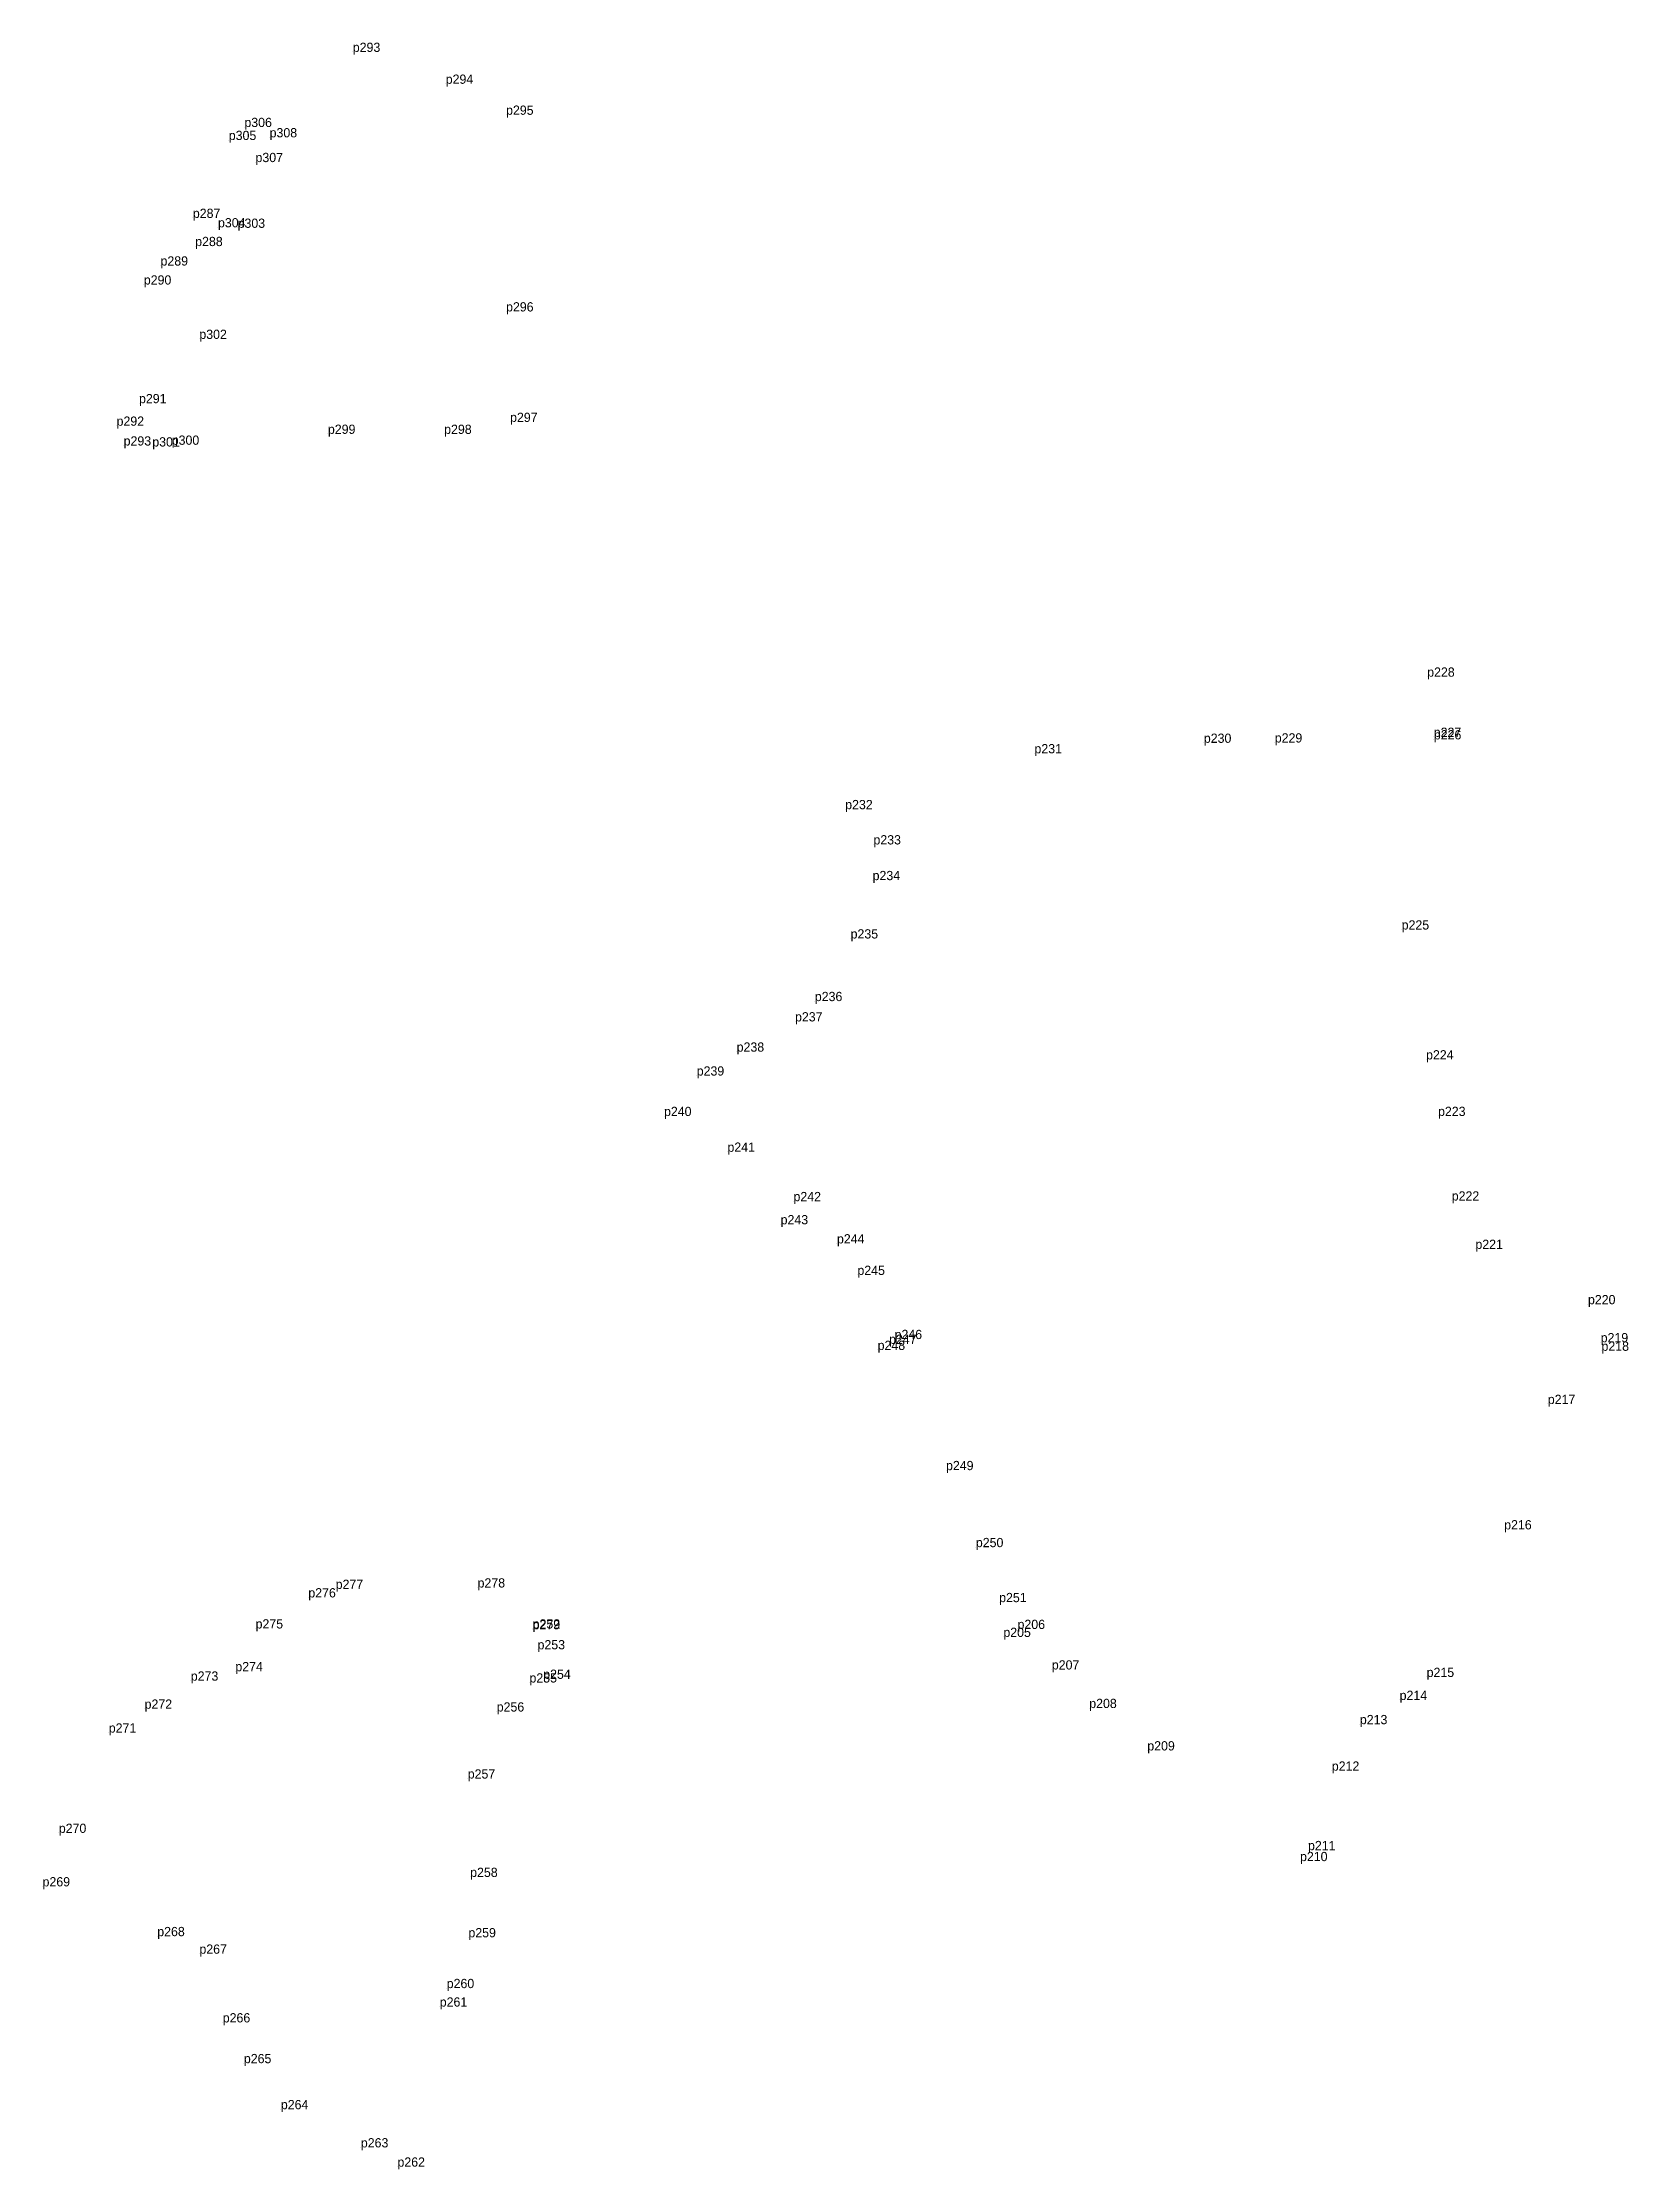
# Model space of a CAD drawing. Extents: x -2 to 54773767, y -1 to 183694297.
# Drawn here: x 546227.6 to 546536.4, y 1838629.4 to 1839043.7 of the extents above; entities that cross this region are included whole.
import ezdxf

# ---------------------------------------------------------------- set-up
doc = ezdxf.new("R2010")
doc.units = 0
doc.layers.add('Level 12', color=7, linetype='Continuous')
doc.layers.add('Level 7', color=7, linetype='Continuous')

msp = doc.modelspace()

# ---------------------------------------------------------------- texts
at = {"layer": 'Level 12'}
for s, p in [('p293', (546288.019, 1839041.871)), ('p293', (546288.019, 1839041.871)), ('p294', (546306.107, 1839035.66)), ('p294', (546306.107, 1839035.66)), ('p295', (546317.859, 1839029.624)), ('p295', (546317.859, 1839029.624)), ('p305', (546263.874, 1839024.705)), ('p305', (546263.874, 1839024.705)), ('p306', (546266.911, 1839027.238)), ('p306', (546266.911, 1839027.238)), ('p308', (546271.823, 1839025.23)), ('p308', (546271.823, 1839025.23)), ('p307', (546269.075, 1839020.409)), ('p307', (546269.075, 1839020.409)), ('p287', (546256.881, 1839009.533)), ('p287', (546256.881, 1839009.533)), ('p304', (546261.771, 1839007.696)), ('p304', (546261.771, 1839007.696)), ('p303', (546265.591, 1839007.604)), ('p303', (546265.591, 1839007.604)), ('p288', (546257.334, 1839004.046)), ('p288', (546257.334, 1839004.046)), ('p289', (546250.583, 1839000.254)), ('p289', (546250.583, 1839000.254)), ('p290', (546247.334, 1838996.553)), ('p290', (546247.334, 1838996.553)), ('p296', (546317.856, 1838991.311)), ('p296', (546317.856, 1838991.311)), ('p302', (546258.141, 1838985.968)), ('p302', (546258.141, 1838985.968)), ('p291', (546246.396, 1838973.44)), ('p291', (546246.396, 1838973.44)), ('p297', (546318.635, 1838969.787)), ('p297', (546318.635, 1838969.787)), ('p292', (546242.027, 1838969.052)), ('p292', (546242.027, 1838969.052)), ('p299', (546283.175, 1838967.472)), ('p299', (546283.175, 1838967.472)), ('p298', (546305.805, 1838967.46)), ('p298', (546305.805, 1838967.46)), ('p293', (546243.403, 1838965.195)), ('p293', (546243.403, 1838965.195)), ('p301', (546248.983, 1838965.008)), ('p301', (546248.983, 1838965.008)), ('p300', (546252.766, 1838965.346)), ('p300', (546252.766, 1838965.346)), ('p228', (546497.193, 1838920.169)), ('p228', (546497.193, 1838920.169)), ('p227', (546498.474, 1838908.447)), ('p227', (546498.474, 1838908.447)), ('p226', (546498.489, 1838907.952)), ('p226', (546498.489, 1838907.952)), ('p231', (546420.733, 1838905.242)), ('p231', (546420.733, 1838905.242)), ('p230', (546453.713, 1838907.285)), ('p230', (546453.713, 1838907.285)), ('p229', (546467.521, 1838907.347)), ('p229', (546467.521, 1838907.347)), ('p232', (546383.887, 1838894.359)), ('p232', (546383.887, 1838894.359)), ('p233', (546389.387, 1838887.494)), ('p233', (546389.387, 1838887.494)), ('p234', (546389.224, 1838880.536)), ('p234', (546389.224, 1838880.536)), ('p225', (546492.226, 1838870.916)), ('p225', (546492.226, 1838870.916)), ('p235', (546384.938, 1838869.172)), ('p235', (546384.938, 1838869.172)), ('p236', (546377.973, 1838856.974)), ('p236', (546377.973, 1838856.974)), ('p237', (546374.114, 1838853.016)), ('p237', (546374.114, 1838853.016)), ('p238', (546362.754, 1838847.129)), ('p238', (546362.754, 1838847.129)), ('p224', (546496.976, 1838845.612)), ('p224', (546496.976, 1838845.612)), ('p239', (546354.978, 1838842.469)), ('p239', (546354.978, 1838842.469)), ('p240', (546348.608, 1838834.584)), ('p240', (546348.608, 1838834.584)), ('p223', (546499.305, 1838834.598)), ('p223', (546499.305, 1838834.598)), ('p241', (546360.959, 1838827.628)), ('p241', (546360.959, 1838827.628)), ('p242', (546373.822, 1838818)), ('p242', (546373.822, 1838818)), ('p222', (546501.977, 1838818.125)), ('p222', (546501.977, 1838818.125)), ('p243', (546371.314, 1838813.495)), ('p243', (546371.314, 1838813.495)), ('p244', (546382.281, 1838809.772)), ('p244', (546382.281, 1838809.772)), ('p221', (546506.583, 1838808.705)), ('p221', (546506.583, 1838808.705)), ('p245', (546386.26, 1838803.636)), ('p245', (546386.26, 1838803.636)), ('p220', (546528.497, 1838797.925)), ('p220', (546528.497, 1838797.925)), ('p248', (546390.201, 1838789.02)), ('p248', (546390.201, 1838789.02)), ('p247', (546392.43, 1838790.206)), ('p247', (546392.43, 1838790.206)), ('p246', (546393.505, 1838791.143)), ('p246', (546393.505, 1838791.143)), ('p219', (546530.971, 1838790.512)), ('p219', (546530.971, 1838790.512)), ('p218', (546531.126, 1838788.856)), ('p218', (546531.126, 1838788.856)), ('p217', (546520.681, 1838778.497)), ('p217', (546520.681, 1838778.497)), ('p249', (546403.514, 1838765.607)), ('p249', (546403.514, 1838765.607)), ('p250', (546409.327, 1838750.607)), ('p250', (546409.327, 1838750.607)), ('p216', (546512.187, 1838754.07)), ('p216', (546512.187, 1838754.07)), ('p277', (546284.686, 1838742.476)), ('p277', (546284.686, 1838742.476)), ('p278', (546312.312, 1838742.747)), ('p278', (546312.312, 1838742.747)), ('p276', (546279.361, 1838740.818)), ('p276', (546279.361, 1838740.818)), ('p251', (546413.857, 1838739.895)), ('p251', (546413.857, 1838739.895)), ('p275', (546269.095, 1838734.767)), ('p275', (546269.095, 1838734.767)), ('p279', (546323.028, 1838734.597)), ('p279', (546323.028, 1838734.597)), ('p252', (546323.03, 1838734.76)), ('p252', (546323.03, 1838734.76)), ('p206', (546417.439, 1838734.667)), ('p206', (546417.439, 1838734.667)), ('p253', (546323.987, 1838730.704)), ('p253', (546323.987, 1838730.704)), ('p205', (546414.679, 1838733.118)), ('p205', (546414.679, 1838733.118)), ('p274', (546265.152, 1838726.44)), ('p274', (546265.152, 1838726.44)), ('p207', (546424.117, 1838726.774)), ('p207', (546424.117, 1838726.774)), ('p273', (546256.481, 1838724.602)), ('p273', (546256.481, 1838724.602)), ('p255', (546322.415, 1838724.239)), ('p255', (546322.415, 1838724.239)), ('p254', (546325.092, 1838724.957)), ('p254', (546325.092, 1838724.957)), ('p215', (546497.09, 1838725.317)), ('p215', (546497.09, 1838725.317)), ('p272', (546247.483, 1838719.137)), ('p272', (546247.483, 1838719.137)), ('p256', (546316.035, 1838718.588)), ('p256', (546316.035, 1838718.588)), ('p208', (546431.399, 1838719.269)), ('p208', (546431.399, 1838719.269)), ('p214', (546491.827, 1838720.842)), ('p214', (546491.827, 1838720.842)), ('p271', (546240.507, 1838714.487)), ('p271', (546240.507, 1838714.487)), ('p213', (546484.09, 1838716.123)), ('p213', (546484.09, 1838716.123)), ('p209', (546442.701, 1838711.009)), ('p209', (546442.701, 1838711.009)), ('p257', (546310.396, 1838705.537)), ('p257', (546310.396, 1838705.537)), ('p212', (546478.627, 1838707.066)), ('p212', (546478.627, 1838707.066)), ('p270', (546230.784, 1838694.946)), ('p270', (546230.784, 1838694.946)), ('p210', (546472.434, 1838689.446)), ('p210', (546472.434, 1838689.446)), ('p211', (546473.989, 1838691.584)), ('p211', (546473.989, 1838691.584)), ('p269', (546227.617, 1838684.528)), ('p269', (546227.617, 1838684.528)), ('p258', (546310.868, 1838686.365)), ('p258', (546310.868, 1838686.365)), ('p268', (546249.949, 1838674.83)), ('p268', (546249.949, 1838674.83)), ('p259', (546310.525, 1838674.609)), ('p259', (546310.525, 1838674.609)), ('p267', (546258.153, 1838671.414)), ('p267', (546258.153, 1838671.414)), ('p260', (546306.301, 1838664.712)), ('p260', (546306.301, 1838664.712)), ('p261', (546304.946, 1838661.11)), ('p261', (546304.946, 1838661.11)), ('p266', (546262.696, 1838658.029)), ('p266', (546262.696, 1838658.029)), ('p265', (546266.814, 1838650.088)), ('p265', (546266.814, 1838650.088)), ('p264', (546274.016, 1838641.124)), ('p264', (546274.016, 1838641.124)), ('p263', (546289.586, 1838633.684)), ('p263', (546289.586, 1838633.684)), ('p262', (546296.713, 1838629.932)), ('p262', (546296.713, 1838629.932))]:
    msp.add_text(s, height=1.8, dxfattribs=at).set_placement(p)

# ---------------------------------------------------------------- linework, layer by layer
at = {"layer": 'Level 7'}
for p, q in [((546288.019, 1839041.871), (546288.019, 1839041.871)), ((546288.019, 1839041.871), (546288.019, 1839041.871)), ((546306.107, 1839035.66), (546306.107, 1839035.66)), ((546306.107, 1839035.66), (546306.107, 1839035.66)), ((546317.859, 1839029.624), (546317.859, 1839029.624)), ((546317.859, 1839029.624), (546317.859, 1839029.624)), ((546266.911, 1839027.238), (546266.911, 1839027.238)), ((546266.911, 1839027.238), (546266.911, 1839027.238)), ((546263.874, 1839024.705), (546263.874, 1839024.705)), ((546263.874, 1839024.705), (546263.874, 1839024.705)), ((546271.823, 1839025.23), (546271.823, 1839025.23)), ((546271.823, 1839025.23), (546271.823, 1839025.23)), ((546269.075, 1839020.409), (546269.075, 1839020.409)), ((546269.075, 1839020.409), (546269.075, 1839020.409)), ((546256.881, 1839009.533), (546256.881, 1839009.533)), ((546256.881, 1839009.533), (546256.881, 1839009.533)), ((546261.771, 1839007.696), (546261.771, 1839007.696)), ((546261.771, 1839007.696), (546261.771, 1839007.696)), ((546265.591, 1839007.604), (546265.591, 1839007.604)), ((546265.591, 1839007.604), (546265.591, 1839007.604)), ((546257.334, 1839004.046), (546257.334, 1839004.046)), ((546257.334, 1839004.046), (546257.334, 1839004.046)), ((546247.334, 1838996.553), (546247.334, 1838996.553)), ((546247.334, 1838996.553), (546247.334, 1838996.553)), ((546250.583, 1839000.254), (546250.583, 1839000.254)), ((546250.583, 1839000.254), (546250.583, 1839000.254)), ((546317.856, 1838991.311), (546317.856, 1838991.311)), ((546317.856, 1838991.311), (546317.856, 1838991.311)), ((546258.141, 1838985.968), (546258.141, 1838985.968)), ((546258.141, 1838985.968), (546258.141, 1838985.968)), ((546246.396, 1838973.44), (546246.396, 1838973.44)), ((546246.396, 1838973.44), (546246.396, 1838973.44)), ((546242.027, 1838969.052), (546242.027, 1838969.052)), ((546242.027, 1838969.052), (546242.027, 1838969.052)), ((546283.175, 1838967.472), (546283.175, 1838967.472)), ((546283.175, 1838967.472), (546283.175, 1838967.472)), ((546318.635, 1838969.787), (546318.635, 1838969.787)), ((546318.635, 1838969.787), (546318.635, 1838969.787)), ((546243.403, 1838965.195), (546243.403, 1838965.195)), ((546243.403, 1838965.195), (546243.403, 1838965.195)), ((546248.983, 1838965.008), (546248.983, 1838965.008)), ((546248.983, 1838965.008), (546248.983, 1838965.008)), ((546252.766, 1838965.346), (546252.766, 1838965.346)), ((546252.766, 1838965.346), (546252.766, 1838965.346)), ((546305.805, 1838967.46), (546305.805, 1838967.46)), ((546305.805, 1838967.46), (546305.805, 1838967.46)), ((546497.193, 1838920.169), (546497.193, 1838920.169)), ((546497.193, 1838920.169), (546497.193, 1838920.169)), ((546453.713, 1838907.285), (546453.713, 1838907.285)), ((546453.713, 1838907.285), (546453.713, 1838907.285)), ((546467.521, 1838907.347), (546467.521, 1838907.347)), ((546467.521, 1838907.347), (546467.521, 1838907.347)), ((546498.474, 1838908.447), (546498.474, 1838908.447)), ((546498.474, 1838908.447), (546498.474, 1838908.447)), ((546498.489, 1838907.952), (546498.489, 1838907.952)), ((546498.489, 1838907.952), (546498.489, 1838907.952)), ((546420.733, 1838905.242), (546420.733, 1838905.242)), ((546420.733, 1838905.242), (546420.733, 1838905.242)), ((546383.887, 1838894.359), (546383.887, 1838894.359)), ((546383.887, 1838894.359), (546383.887, 1838894.359)), ((546389.387, 1838887.494), (546389.387, 1838887.494)), ((546389.387, 1838887.494), (546389.387, 1838887.494)), ((546389.224, 1838880.536), (546389.224, 1838880.536)), ((546389.224, 1838880.536), (546389.224, 1838880.536)), ((546384.938, 1838869.172), (546384.938, 1838869.172)), ((546384.938, 1838869.172), (546384.938, 1838869.172)), ((546492.226, 1838870.916), (546492.226, 1838870.916)), ((546492.226, 1838870.916), (546492.226, 1838870.916)), ((546377.973, 1838856.974), (546377.973, 1838856.974)), ((546377.973, 1838856.974), (546377.973, 1838856.974)), ((546374.114, 1838853.016), (546374.114, 1838853.016)), ((546374.114, 1838853.016), (546374.114, 1838853.016)), ((546362.754, 1838847.129), (546362.754, 1838847.129)), ((546362.754, 1838847.129), (546362.754, 1838847.129)), ((546496.976, 1838845.612), (546496.976, 1838845.612)), ((546496.976, 1838845.612), (546496.976, 1838845.612)), ((546354.978, 1838842.469), (546354.978, 1838842.469)), ((546354.978, 1838842.469), (546354.978, 1838842.469)), ((546348.608, 1838834.584), (546348.608, 1838834.584)), ((546348.608, 1838834.584), (546348.608, 1838834.584)), ((546499.305, 1838834.598), (546499.305, 1838834.598)), ((546499.305, 1838834.598), (546499.305, 1838834.598)), ((546360.959, 1838827.628), (546360.959, 1838827.628)), ((546360.959, 1838827.628), (546360.959, 1838827.628)), ((546373.822, 1838818), (546373.822, 1838818)), ((546373.822, 1838818), (546373.822, 1838818)), ((546501.977, 1838818.125), (546501.977, 1838818.125)), ((546501.977, 1838818.125), (546501.977, 1838818.125)), ((546371.314, 1838813.495), (546371.314, 1838813.495)), ((546371.314, 1838813.495), (546371.314, 1838813.495)), ((546382.281, 1838809.772), (546382.281, 1838809.772)), ((546382.281, 1838809.772), (546382.281, 1838809.772)), ((546506.583, 1838808.705), (546506.583, 1838808.705)), ((546506.583, 1838808.705), (546506.583, 1838808.705)), ((546386.26, 1838803.636), (546386.26, 1838803.636)), ((546386.26, 1838803.636), (546386.26, 1838803.636)), ((546528.497, 1838797.925), (546528.497, 1838797.925)), ((546528.497, 1838797.925), (546528.497, 1838797.925)), ((546392.43, 1838790.206), (546392.43, 1838790.206)), ((546392.43, 1838790.206), (546392.43, 1838790.206)), ((546393.505, 1838791.143), (546393.505, 1838791.143)), ((546393.505, 1838791.143), (546393.505, 1838791.143)), ((546530.971, 1838790.512), (546530.971, 1838790.512)), ((546530.971, 1838790.512), (546530.971, 1838790.512)), ((546390.201, 1838789.02), (546390.201, 1838789.02)), ((546390.201, 1838789.02), (546390.201, 1838789.02)), ((546531.126, 1838788.856), (546531.126, 1838788.856)), ((546531.126, 1838788.856), (546531.126, 1838788.856)), ((546520.681, 1838778.497), (546520.681, 1838778.497)), ((546520.681, 1838778.497), (546520.681, 1838778.497)), ((546403.514, 1838765.607), (546403.514, 1838765.607)), ((546403.514, 1838765.607), (546403.514, 1838765.607)), ((546512.187, 1838754.07), (546512.187, 1838754.07)), ((546512.187, 1838754.07), (546512.187, 1838754.07)), ((546409.327, 1838750.607), (546409.327, 1838750.607)), ((546409.327, 1838750.607), (546409.327, 1838750.607)), ((546279.361, 1838740.818), (546279.361, 1838740.818)), ((546279.361, 1838740.818), (546279.361, 1838740.818)), ((546284.686, 1838742.476), (546284.686, 1838742.476)), ((546284.686, 1838742.476), (546284.686, 1838742.476)), ((546312.312, 1838742.747), (546312.312, 1838742.747)), ((546312.312, 1838742.747), (546312.312, 1838742.747)), ((546413.857, 1838739.895), (546413.857, 1838739.895)), ((546413.857, 1838739.895), (546413.857, 1838739.895)), ((546269.095, 1838734.767), (546269.095, 1838734.767)), ((546269.095, 1838734.767), (546269.095, 1838734.767)), ((546323.028, 1838734.597), (546323.028, 1838734.597)), ((546323.028, 1838734.597), (546323.028, 1838734.597)), ((546323.03, 1838734.76), (546323.03, 1838734.76)), ((546323.03, 1838734.76), (546323.03, 1838734.76)), ((546414.679, 1838733.118), (546414.679, 1838733.118)), ((546414.679, 1838733.118), (546414.679, 1838733.118)), ((546417.439, 1838734.667), (546417.439, 1838734.667)), ((546417.439, 1838734.667), (546417.439, 1838734.667)), ((546323.987, 1838730.704), (546323.987, 1838730.704)), ((546323.987, 1838730.704), (546323.987, 1838730.704)), ((546256.481, 1838724.602), (546256.481, 1838724.602)), ((546256.481, 1838724.602), (546256.481, 1838724.602)), ((546265.152, 1838726.44), (546265.152, 1838726.44)), ((546265.152, 1838726.44), (546265.152, 1838726.44)), ((546322.415, 1838724.239), (546322.415, 1838724.239)), ((546322.415, 1838724.239), (546322.415, 1838724.239)), ((546325.092, 1838724.957), (546325.092, 1838724.957)), ((546325.092, 1838724.957), (546325.092, 1838724.957)), ((546424.117, 1838726.774), (546424.117, 1838726.774)), ((546424.117, 1838726.774), (546424.117, 1838726.774)), ((546497.09, 1838725.317), (546497.09, 1838725.317)), ((546497.09, 1838725.317), (546497.09, 1838725.317)), ((546247.483, 1838719.137), (546247.483, 1838719.137)), ((546247.483, 1838719.137), (546247.483, 1838719.137)), ((546431.399, 1838719.269), (546431.399, 1838719.269)), ((546431.399, 1838719.269), (546431.399, 1838719.269)), ((546491.827, 1838720.842), (546491.827, 1838720.842)), ((546491.827, 1838720.842), (546491.827, 1838720.842)), ((546316.035, 1838718.588), (546316.035, 1838718.588)), ((546316.035, 1838718.588), (546316.035, 1838718.588)), ((546484.09, 1838716.123), (546484.09, 1838716.123)), ((546484.09, 1838716.123), (546484.09, 1838716.123)), ((546240.507, 1838714.487), (546240.507, 1838714.487)), ((546240.507, 1838714.487), (546240.507, 1838714.487)), ((546442.701, 1838711.009), (546442.701, 1838711.009)), ((546442.701, 1838711.009), (546442.701, 1838711.009)), ((546478.627, 1838707.066), (546478.627, 1838707.066)), ((546478.627, 1838707.066), (546478.627, 1838707.066)), ((546310.396, 1838705.537), (546310.396, 1838705.537)), ((546310.396, 1838705.537), (546310.396, 1838705.537)), ((546230.784, 1838694.946), (546230.784, 1838694.946)), ((546230.784, 1838694.946), (546230.784, 1838694.946)), ((546473.989, 1838691.584), (546473.989, 1838691.584)), ((546473.989, 1838691.584), (546473.989, 1838691.584)), ((546310.868, 1838686.365), (546310.868, 1838686.365)), ((546310.868, 1838686.365), (546310.868, 1838686.365)), ((546472.434, 1838689.446), (546472.434, 1838689.446)), ((546472.434, 1838689.446), (546472.434, 1838689.446)), ((546227.617, 1838684.528), (546227.617, 1838684.528)), ((546227.617, 1838684.528), (546227.617, 1838684.528)), ((546249.949, 1838674.83), (546249.949, 1838674.83)), ((546249.949, 1838674.83), (546249.949, 1838674.83)), ((546310.525, 1838674.609), (546310.525, 1838674.609)), ((546310.525, 1838674.609), (546310.525, 1838674.609)), ((546258.153, 1838671.414), (546258.153, 1838671.414)), ((546258.153, 1838671.414), (546258.153, 1838671.414)), ((546304.946, 1838661.11), (546304.946, 1838661.11)), ((546304.946, 1838661.11), (546304.946, 1838661.11)), ((546306.301, 1838664.712), (546306.301, 1838664.712)), ((546306.301, 1838664.712), (546306.301, 1838664.712)), ((546262.696, 1838658.029), (546262.696, 1838658.029)), ((546262.696, 1838658.029), (546262.696, 1838658.029)), ((546266.814, 1838650.088), (546266.814, 1838650.088)), ((546266.814, 1838650.088), (546266.814, 1838650.088)), ((546274.016, 1838641.124), (546274.016, 1838641.124)), ((546274.016, 1838641.124), (546274.016, 1838641.124)), ((546289.586, 1838633.684), (546289.586, 1838633.684)), ((546289.586, 1838633.684), (546289.586, 1838633.684)), ((546296.713, 1838629.932), (546296.713, 1838629.932)), ((546296.713, 1838629.932), (546296.713, 1838629.932))]:
    msp.add_line(p, q, dxfattribs=at)

msp.set_redraw_order([(e.dxf.handle, doc.entitydb.next_handle()) for e in msp.query("TEXT MTEXT ATTDEF DIMENSION ARC_DIMENSION")])  # texts and dimensions are drawn at this point

doc.saveas('drawing.dxf')
